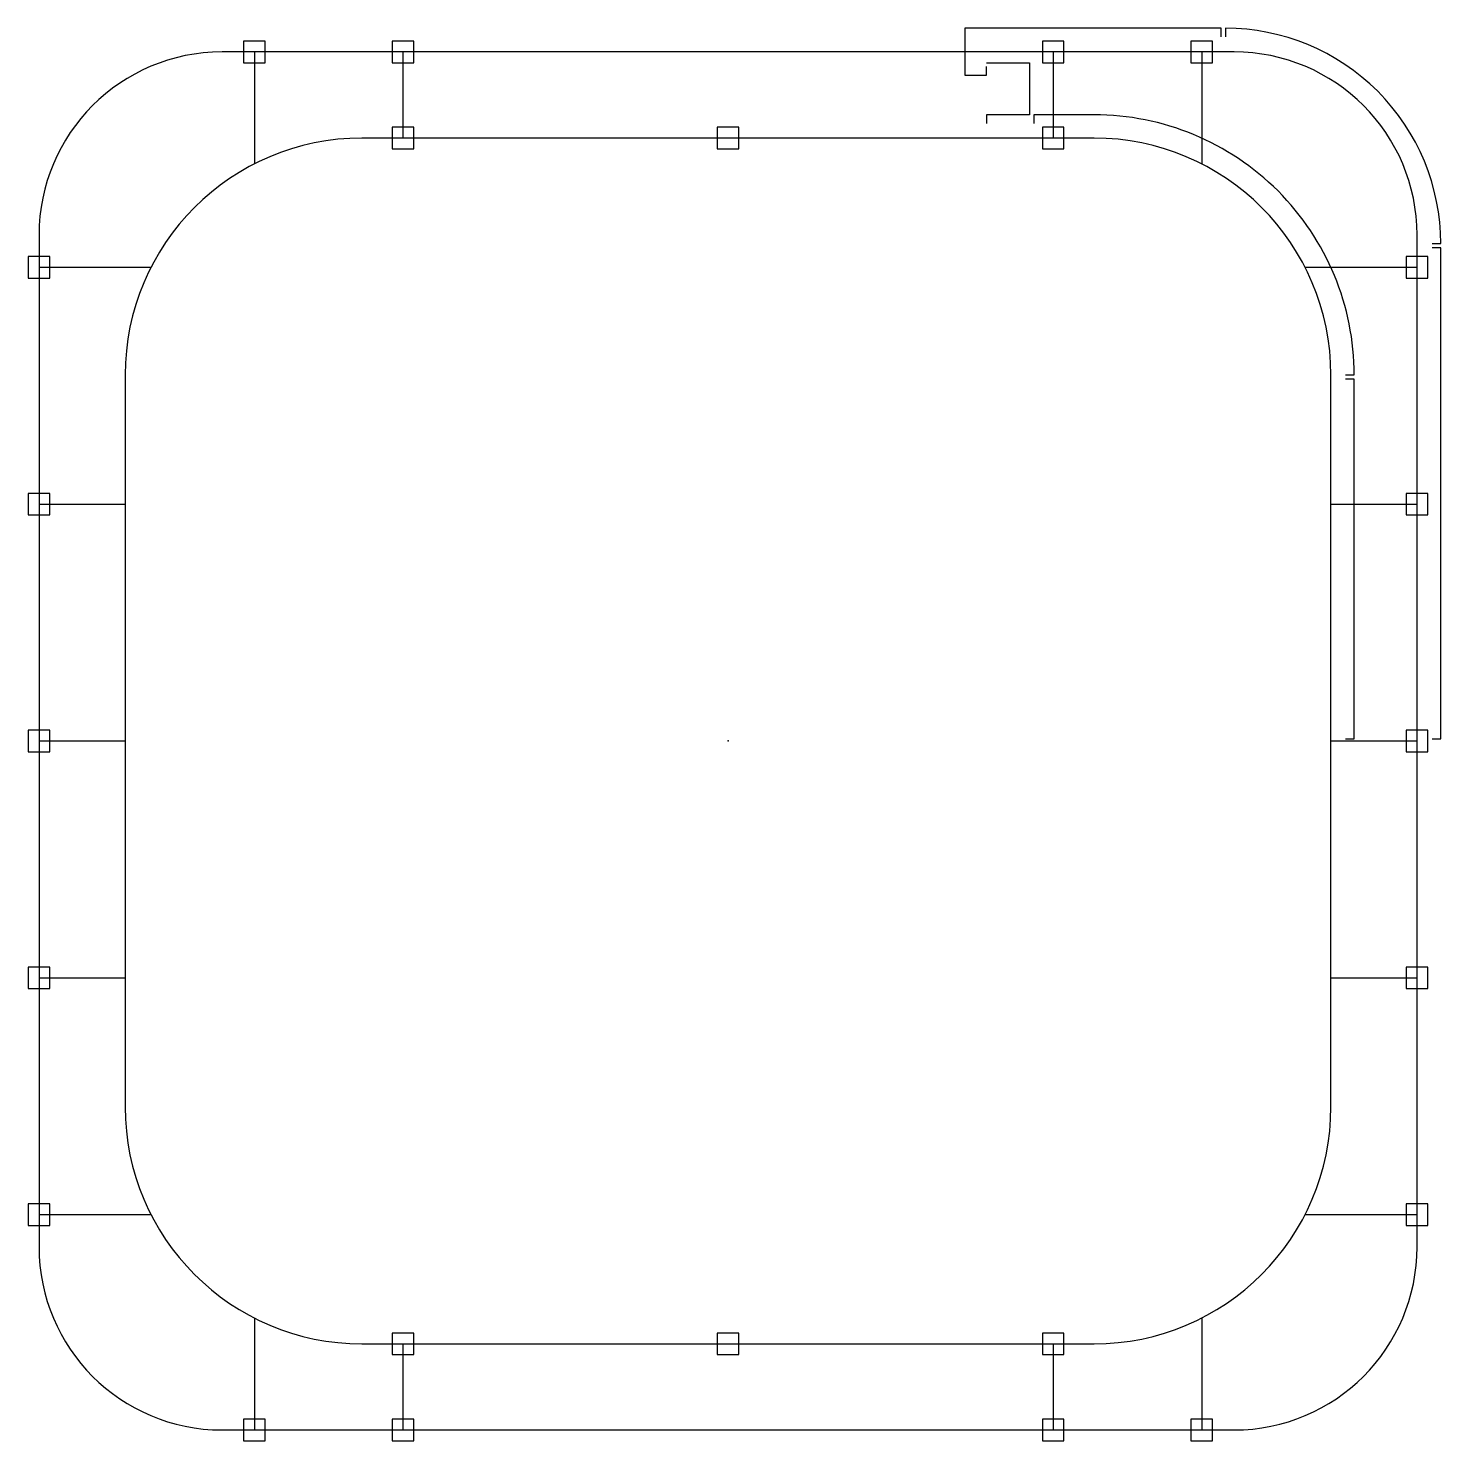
# Model space of a CAD drawing. Header units: millimetres. Extents: x -7838 to 78912, y -32093 to 42426.
# Drawn here: x 2890 to 6170, y 4440 to 7720 of the extents above; entities that cross this region are included whole.
import ezdxf

# ---------------------------------------------------------------- set-up
doc = ezdxf.new("R2010")
doc.units = ezdxf.units.MM

# ---------------------------------------------------------------- blocks, each defined once
blk = doc.blocks.new('A$C71196ca0')
blk.add_lwpolyline([(-25, -25), (25, -25), (25, 25), (-25, 25)], close=True)
blk = doc.blocks.new('A$C75f1904f')
for points in [[(1145, 1635), (1145, 1655), (550, 1655), (550, 1546), (600, 1546), (600, 1566)], [(600, 1575), (700, 1575), (700, 1454), (600, 1454), (600, 1434)], [(1635, 5), (1655, 5), (1655, 1145), (1635, 1145)], [(1434, 5), (1454, 5), (1454, 840), (1434, 840)]]:
    blk.add_lwpolyline(points)
for points in [[(1635, 1155), (1655, 1155, 0.414214), (1155, 1655), (1155, 1635)], [(1434, 850), (1454, 850, 0.414214), (850, 1454), (710, 1454), (710, 1434)]]:
    blk.add_lwpolyline(points, format="xyb")

msp = doc.modelspace()

# ---------------------------------------------------------------- linework, layer by layer
for p, q in [((3415.203, 7665.088), (3415.203, 7404.922)), ((3760.203, 7665.094), (3760.203, 7465.024)), ((5270.203, 7665.094), (5270.203, 7465.024)), ((5615.203, 7665.088), (5615.203, 7404.922)), ((2915.312, 7165.024), (3175.305, 7165.024)), ((5855.101, 7165.024), (6115.095, 7165.024)), ((2915.312, 6615.024), (3115.203, 6615.024)), ((5915.203, 6615.024), (6115.095, 6615.024)), ((2915.312, 6065.024), (3115.203, 6065.024)), ((5915.203, 6065.024), (6115.095, 6065.024)), ((2915.312, 5515.024), (3115.203, 5515.024)), ((5915.203, 5515.024), (6115.095, 5515.024)), ((2915.312, 4965.024), (3175.305, 4965.024)), ((5855.101, 4965.024), (6115.095, 4965.024)), ((3415.203, 4725.126), (3415.203, 4464.993)), ((5615.203, 4725.126), (5615.203, 4464.993)), ((3760.203, 4665.024), (3760.203, 4464.993)), ((5270.203, 4665.024), (5270.203, 4464.993))]:
    msp.add_line(p, q)
at = {"elevation": -0.001}
for points in [[(2915.203, 7240.024), (2915.203, 4890.024, 0.41421356), (3340.203, 4465.024), (5690.203, 4465.024, 0.41421356), (6115.203, 4890.024), (6115.203, 7240.024, 0.41421356), (5690.203, 7665.024), (3340.203, 7665.024, 0.41421356)], [(3115.203, 6915.024), (3115.203, 5215.024, 0.41421356), (3665.203, 4665.024), (5365.203, 4665.024, 0.41421356), (5915.203, 5215.024), (5915.203, 6915.024, 0.41421356), (5365.203, 7465.024), (3665.203, 7465.024, 0.41421356)]]:
    msp.add_lwpolyline(points, format="xyb", close=True, dxfattribs=at)
msp.add_point((4515.203, 6065.024, -0.001))

# ---------------------------------------------------------------- block references
for name, p in [('A$C75f1904f', (4515.203, 6065.024, -0.001)), ('A$C71196ca0', (3415.203, 7665.088)), ('A$C71196ca0', (3760.203, 7665.024, -0.001)), ('A$C71196ca0', (5270.203, 7665.094)), ('A$C71196ca0', (5615.203, 7665.088)), ('A$C71196ca0', (3760.203, 7465.024)), ('A$C71196ca0', (4515.203, 7465.024, -0.001)), ('A$C71196ca0', (5270.203, 7465.024)), ('A$C71196ca0', (2915.312, 7165.024)), ('A$C71196ca0', (6115.095, 7165.024)), ('A$C71196ca0', (2915.312, 6615.024)), ('A$C71196ca0', (6115.095, 6615.024)), ('A$C71196ca0', (2915.203, 6065.024, -0.001)), ('A$C71196ca0', (6115.095, 6065.024)), ('A$C71196ca0', (2915.312, 5515.024)), ('A$C71196ca0', (6115.095, 5515.024)), ('A$C71196ca0', (2915.312, 4965.024)), ('A$C71196ca0', (6115.095, 4965.024)), ('A$C71196ca0', (3760.203, 4665.024, -0.001)), ('A$C71196ca0', (4515.203, 4665.024, -0.001)), ('A$C71196ca0', (5270.203, 4665.024)), ('A$C71196ca0', (3415.203, 4464.993)), ('A$C71196ca0', (3760.203, 4465.024, -0.001)), ('A$C71196ca0', (5270.203, 4464.993)), ('A$C71196ca0', (5615.203, 4464.993))]:
    msp.add_blockref(name, p)

doc.saveas('drawing.dxf')
